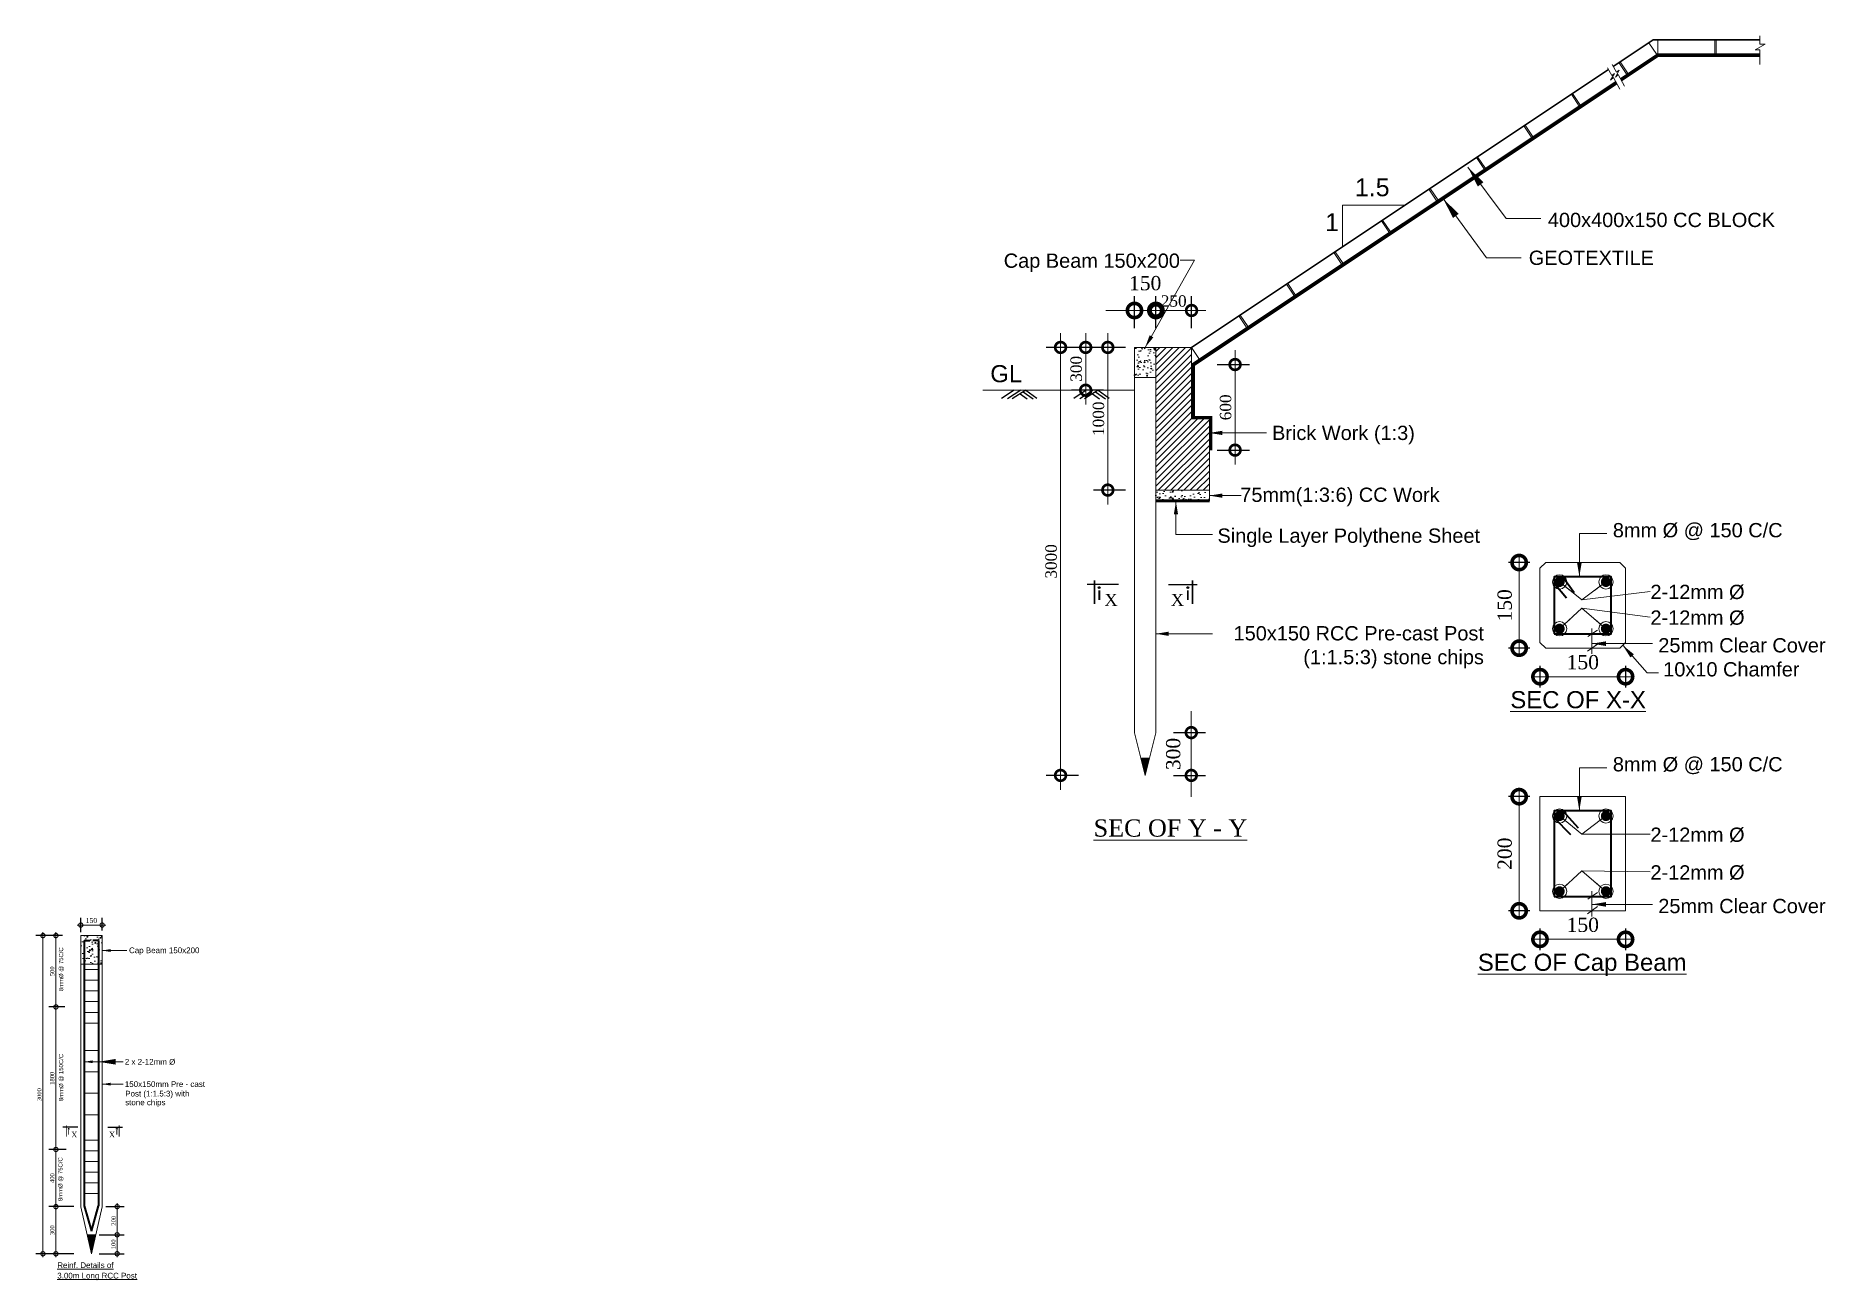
# Model space of a CAD drawing. Header units: millimetres. Extents: x -68595 to 8963, y 185076 to 197058.
# Drawn here: x -68595 to -56054, y 187126 to 195850 of the extents above; entities that cross this region are included whole.
import ezdxf

# ---------------------------------------------------------------- set-up
doc = ezdxf.new("R2010")
doc.units = ezdxf.units.MM
doc.header["$LTSCALE"] = 150
doc.header["$PDMODE"] = 35
for name, color, linetype, lineweight in [('Dimision', 4, 'Continuous', 9), ('Hatching', 35, 'Continuous', 18), ('Rod', 12, 'Continuous', 35), ('Rod - 3', 7, 'Continuous', 15), ('Structue', 7, 'Continuous', 18), ('Text', 7, 'Continuous', 15)]:
    doc.layers.add(name, color=color, linetype=linetype, lineweight=lineweight)
doc.layers.add('Pile', color=7, linetype='Continuous')
doc.styles.add('ROMANS', font='arial.ttf', dxfattribs={"height": 200})
doc.styles.get("Standard").update_dxf_attribs({"font": 'times.ttf'})
doc.dimstyles.new('ISO-25', dxfattribs={"dimtxt": 75, "dimasz": 50, "dimexe": 75, "dimexo": 45.625, "dimgap": 20, "dimtad": 1, "dimtoh": 1, "dimdec": 1, "dimdsep": 46, "dimtxsty": 'Standard', "dimblk": 'DOT', "dimcen": 300, "dimclrd": 256, "dimclre": 256, "dimclrt": 256, "dimadec": 0, "dimazin": 0, "dimtfac": 1, "dimtdec": 1, "dimtix": 1, "dimtmove": 0, "dimatfit": 3, "dimfxl": 75, "dimlwd": -1, "dimarcsym": 0})

msp = doc.modelspace()

# ---------------------------------------------------------------- texts
at = {"layer": 'Text', "style": 'ROMANS'}
for s, height, p in [('1.5', 125, (-59349.99, 194724.69)), ('1', 125, (-59558.82, 194480.34)), ('400x400x150 CC BLOCK', 100, (-57997.67, 194508.82)), (' Cap Beam 150x200', 100, (-61850.1, 194223.17)), ('GEOTEXTILE', 100, (-58131.48, 194243.38)), ('GL', 120, (-61905.61, 193421)), ('Brick Work (1:3)', 100, (-59930.95, 193016.14)), ('Single Layer Polythene Sheet', 100, (-60313.39, 192295.62)), ('8mm %%C @ 150 C/C ', 100, (-57542.36, 192334.05)), ('2-12mm %%C  ', 100, (-57278.85, 191901.23)), ('2-12mm %%C  ', 100, (-57278.85, 191721.27)), ('25mm Clear Cover', 100, (-57223.76, 191527.01)), ('10x10 Chamfer', 100, (-57189.32, 191358.69)), ('8mm %%C @ 150 C/C ', 100, (-57542.36, 190693.35)), ('2-12mm %%C  ', 100, (-57278.85, 190199.42)), ('2-12mm %%C  ', 100, (-57278.85, 189935.24)), ('25mm Clear Cover', 100, (-57223.76, 189699.39)), (' Cap Beam 150x200', 40, (-67957.34, 189418.95)), ('2 x 2-12mm %%C  ', 40, (-67971.16, 188637.63)), ('150x150mm Pre - cast ', 40, (-67971.16, 188480.95)), ('stone chips ', 40, (-67968.54, 188352.67)), ('Post (1:1.5:3) with ', 40, (-67968.54, 188414.27))]:
    msp.add_text(s, height=height, dxfattribs=at).set_placement(p)
at = {"layer": 'Text'}
for height, p in [(84, (-61105.05, 191853.14)), (84, (-60639.94, 191853.14)), (40, (-68347.29, 188126.9)), (40, (-68083.05, 188126.9))]:
    msp.add_text('X', height=height, dxfattribs=at).set_placement(p)
at = {"layer": 'Text', "ltscale": 50, "style": 'ROMANS'}
for s, p in [('%%USEC OF X-X', (-58260.91, 191135.92)), ('%%USEC OF Cap Beam', (-58488.41, 189295.22))]:
    msp.add_text(s, height=120, dxfattribs=at).set_placement(p)
at = {"layer": 'Text', "ltscale": 50}
msp.add_text('%%USEC OF Y - Y', height=120.96, dxfattribs=at).set_placement((-61181.03, 190235.75))
at = {"layer": 'Text', "style": 'ROMANS'}
for s, p in [('8mm%%C @ 75C/C', (-68403.12, 189152.83)), ('8mm%%C @ 150C/C', (-68403.16, 188382.31)), ('8mm%%C @ 75C/C', (-68408.04, 187681.26))]:
    msp.add_text(s, height=29.7, rotation=90, dxfattribs=at).set_placement(p)
at = {"layer": 'Text', "char_height": 100, "attachment_point": 3, "style": 'ROMANS'}
for s, insert, width in [('75mm(1:3:6) CC Work', (-58756.4, 192682.25), 2031.8826), ('150x150 RCC Pre-cast Post (1:1.5:3) stone chips', (-58446.03, 191711.31), 1771.2301)]:
    msp.add_mtext(s, dxfattribs=dict(at, insert=insert, width=width))
at = {"layer": 'Text', "ltscale": 50, "insert": (-68444.7, 187251.83), "char_height": 40, "width": 27040, "attachment_point": 1, "line_spacing_factor": 1.1}
msp.add_mtext('{\\fArial|b0|i0|c0|p34;\\LReinf. Details of\\P3.00m Long RCC Post}', dxfattribs=at)

# ---------------------------------------------------------------- blocks, each defined once
blk = doc.blocks.new('_DotSmall')
at = {"color": 0, "linetype": 'ByBlock', "const_width": 0.5}
blk.add_lwpolyline([(-0.0625, 0, 1), (0.0625, 0, 1)], format="xyb", close=True, dxfattribs=at)
blk = doc.blocks.new('*D3')
at = {"layer": 'Defpoints', "color": 0, "transparency": 16777216}
for p in [(-60895, 193924), (-60895, 193665), (-60745, 193665)]:
    blk.add_point(p, dxfattribs=at)
at = {"layer": 'Dimision', "lineweight": -2, "transparency": 16777216}
for p, q in [((-60895, 193799), (-60895, 194024)), ((-60745, 193799), (-60745, 194024))]:
    blk.add_line(p, q, dxfattribs=at)
at = {"layer": 'Dimision', "transparency": 16777216}
for p, q in [((-60895, 193924), (-61095, 193924)), ((-60745, 193924), (-60895, 193924)), ((-60745, 193924), (-60545, 193924))]:
    blk.add_line(p, q, dxfattribs=at)
at = {"layer": 'Dimision', "transparency": 16777216, "xscale": 200, "yscale": 200, "zscale": 200}
blk.add_blockref('_DotSmall', (-60895, 193924), dxfattribs=at)
at = {"layer": 'Dimision', "transparency": 16777216, "xscale": 200, "yscale": 200, "zscale": 200, "rotation": 180}
blk.add_blockref('_DotSmall', (-60745, 193924), dxfattribs=at)
at = {"layer": 'Dimision', "transparency": 16777216, "insert": (-60820, 194115), "char_height": 100, "attachment_point": 5}
blk.add_mtext('150', dxfattribs=at)
blk = doc.blocks.new('*D24')
at = {"layer": 'Defpoints', "color": 0, "transparency": 16777216}
for p in [(-60495, 193924), (-60745, 193665), (-60495, 193665)]:
    blk.add_point(p, dxfattribs=at)
at = {"layer": 'Dimision', "lineweight": -2, "transparency": 16777216}
for p, q in [((-60745, 193799), (-60745, 194024)), ((-60495, 193799), (-60495, 194024))]:
    blk.add_line(p, q, dxfattribs=at)
at = {"layer": 'Dimision', "transparency": 16777216}
blk.add_line((-60845, 193924), (-60395, 193924), dxfattribs=at)
at = {"layer": 'Dimision', "transparency": 16777216, "xscale": 150, "yscale": 150, "zscale": 150, "rotation": 180}
blk.add_blockref('_DotSmall', (-60745, 193924), dxfattribs=at)
at = {"layer": 'Dimision', "transparency": 16777216, "xscale": 150, "yscale": 150, "zscale": 150}
blk.add_blockref('_DotSmall', (-60495, 193924), dxfattribs=at)
at = {"layer": 'Dimision', "transparency": 16777216, "insert": (-60620, 193990), "char_height": 80, "attachment_point": 5}
blk.add_mtext('250', dxfattribs=at)
blk = doc.blocks.new('_Dot')
at = {"color": 0, "linetype": 'ByBlock', "lineweight": -2}
blk.add_line((-0.5, 0), (-1, 0), dxfattribs=at)
at = {"color": 0, "linetype": 'ByBlock', "const_width": 0.5}
blk.add_lwpolyline([(-0.25, 0, 1), (0.25, 0, 1)], format="xyb", close=True, dxfattribs=at)
blk = doc.blocks.new('*D8')
at = {"layer": 'Defpoints', "color": 0, "transparency": 16777216}
for p in [(-68545, 189542), (-68269, 189542), (-68205, 187312)]:
    blk.add_point(p, dxfattribs=at)
at = {"layer": 'Dimision', "lineweight": -2, "transparency": 16777216}
for p, q in [((-68420, 189542), (-68595, 189542)), ((-68420, 187312), (-68595, 187312))]:
    blk.add_line(p, q, dxfattribs=at)
at = {"layer": 'Dimision', "transparency": 16777216}
blk.add_line((-68545, 187287), (-68545, 189567), dxfattribs=at)
at = {"layer": 'Dimision', "transparency": 16777216, "xscale": 60, "yscale": 60, "zscale": 60}
for p, rotation in [((-68545, 189542), 90), ((-68545, 187312), 270)]:
    blk.add_blockref('_DotSmall', p, dxfattribs=dict(at, rotation=rotation))
at = {"layer": 'Dimision', "transparency": 16777216, "insert": (-68570, 188427), "char_height": 30, "attachment_point": 5, "rotation": 90}
blk.add_mtext('3000', dxfattribs=at)
blk = doc.blocks.new('*D9')
at = {"layer": 'Defpoints', "color": 0, "transparency": 16777216}
for p in [(-68382, 189542), (-68454, 189042), (-68366, 189042)]:
    blk.add_point(p, dxfattribs=at)
at = {"layer": 'Dimision', "lineweight": -2, "transparency": 16777216}
for p, q in [((-68407, 189542), (-68504, 189542)), ((-68391, 189042), (-68504, 189042))]:
    blk.add_line(p, q, dxfattribs=at)
at = {"layer": 'Dimision', "transparency": 16777216}
blk.add_line((-68454, 189567), (-68454, 189017), dxfattribs=at)
at = {"layer": 'Dimision', "transparency": 16777216, "xscale": 60, "yscale": 60, "zscale": 60}
for p, rotation in [((-68454, 189542), 90), ((-68454, 189042), 270)]:
    blk.add_blockref('_DotSmall', p, dxfattribs=dict(at, rotation=rotation))
at = {"layer": 'Dimision', "transparency": 16777216, "insert": (-68480, 189292), "char_height": 30, "attachment_point": 5, "rotation": 90}
blk.add_mtext('500', dxfattribs=at)
blk = doc.blocks.new('*D10')
at = {"layer": 'Defpoints', "color": 0, "transparency": 16777216}
for p in [(-68366, 189042), (-68454, 188043), (-68357, 188043)]:
    blk.add_point(p, dxfattribs=at)
at = {"layer": 'Dimision', "lineweight": -2, "transparency": 16777216}
for p, q in [((-68391, 189042), (-68504, 189042)), ((-68382, 188043), (-68504, 188043))]:
    blk.add_line(p, q, dxfattribs=at)
at = {"layer": 'Dimision', "transparency": 16777216}
blk.add_line((-68454, 189067), (-68454, 188018), dxfattribs=at)
at = {"layer": 'Dimision', "transparency": 16777216, "xscale": 60, "yscale": 60, "zscale": 60}
for p, rotation in [((-68454, 189042), 90), ((-68454, 188043), 270)]:
    blk.add_blockref('_DotSmall', p, dxfattribs=dict(at, rotation=rotation))
at = {"layer": 'Dimision', "transparency": 16777216, "insert": (-68480, 188542), "char_height": 30, "attachment_point": 5, "rotation": 90}
blk.add_mtext('1800', dxfattribs=at)
blk = doc.blocks.new('*D11')
at = {"layer": 'Defpoints', "color": 0, "transparency": 16777216}
for p in [(-68357, 188043), (-68454, 187642), (-68209, 187642)]:
    blk.add_point(p, dxfattribs=at)
at = {"layer": 'Dimision', "lineweight": -2, "transparency": 16777216}
for p, q in [((-68382, 188043), (-68504, 188043)), ((-68329, 187642), (-68504, 187642))]:
    blk.add_line(p, q, dxfattribs=at)
at = {"layer": 'Dimision', "transparency": 16777216}
blk.add_line((-68454, 188068), (-68454, 187617), dxfattribs=at)
at = {"layer": 'Dimision', "transparency": 16777216, "xscale": 60, "yscale": 60, "zscale": 60}
for p, rotation in [((-68454, 188043), 90), ((-68454, 187642), 270)]:
    blk.add_blockref('_DotSmall', p, dxfattribs=dict(at, rotation=rotation))
at = {"layer": 'Dimision', "transparency": 16777216, "insert": (-68480, 187842), "char_height": 30, "attachment_point": 5, "rotation": 90}
blk.add_mtext('400', dxfattribs=at)
blk = doc.blocks.new('*D12')
at = {"layer": 'Defpoints', "color": 0, "transparency": 16777216}
for p in [(-68209, 187642), (-68454, 187312), (-68205, 187312)]:
    blk.add_point(p, dxfattribs=at)
at = {"layer": 'Dimision', "lineweight": -2, "transparency": 16777216}
for p, q in [((-68329, 187642), (-68504, 187642)), ((-68329, 187312), (-68504, 187312))]:
    blk.add_line(p, q, dxfattribs=at)
at = {"layer": 'Dimision', "transparency": 16777216}
blk.add_line((-68454, 187667), (-68454, 187287), dxfattribs=at)
at = {"layer": 'Dimision', "transparency": 16777216, "xscale": 60, "yscale": 60, "zscale": 60}
for p, rotation in [((-68454, 187642), 90), ((-68454, 187312), 270)]:
    blk.add_blockref('_DotSmall', p, dxfattribs=dict(at, rotation=rotation))
at = {"layer": 'Dimision', "transparency": 16777216, "insert": (-68480, 187477), "char_height": 30, "attachment_point": 5, "rotation": 90}
blk.add_mtext('300', dxfattribs=at)
blk = doc.blocks.new('*D13')
at = {"layer": 'Defpoints', "color": 0, "transparency": 16777216}
for p in [(-60785, 193665), (-61082, 192665), (-60785, 192665)]:
    blk.add_point(p, dxfattribs=at)
at = {"layer": 'Dimision', "transparency": 16777216}
blk.add_line((-61082, 193765), (-61082, 192565), dxfattribs=at)
at = {"layer": 'Dimision', "lineweight": -2, "transparency": 16777216}
for p, q in [((-60957, 193665), (-61182, 193665)), ((-60957, 192665), (-61182, 192665))]:
    blk.add_line(p, q, dxfattribs=at)
at = {"layer": 'Dimision', "transparency": 16777216, "xscale": 150, "yscale": 150, "zscale": 150}
for p, rotation in [((-61082, 193665), 90), ((-61082, 192665), 270)]:
    blk.add_blockref('_DotSmall', p, dxfattribs=dict(at, rotation=rotation))
at = {"layer": 'Dimision', "transparency": 16777216, "insert": (-61147, 193165), "char_height": 80, "attachment_point": 5, "rotation": 90}
blk.add_mtext('1000', dxfattribs=at)
blk = doc.blocks.new('*D15')
at = {"layer": 'Defpoints', "color": 0, "transparency": 16777216}
for p in [(-60745, 190965), (-60820, 190665), (-60497, 190665)]:
    blk.add_point(p, dxfattribs=at)
at = {"layer": 'Dimision', "transparency": 16777216}
for p, q in [((-60497, 190965), (-60497, 191115)), ((-60497, 190965), (-60497, 190665)), ((-60497, 190665), (-60497, 190515))]:
    blk.add_line(p, q, dxfattribs=at)
at = {"layer": 'Dimision', "lineweight": -2, "transparency": 16777216}
for p, q in [((-60622, 190965), (-60397, 190965)), ((-60622, 190665), (-60397, 190665))]:
    blk.add_line(p, q, dxfattribs=at)
at = {"layer": 'Dimision', "transparency": 16777216, "xscale": 150, "yscale": 150, "zscale": 150}
for p, rotation in [((-60497, 190965), 270), ((-60497, 190665), 90)]:
    blk.add_blockref('_DotSmall', p, dxfattribs=dict(at, rotation=rotation))
at = {"layer": 'Dimision', "transparency": 16777216, "insert": (-60623, 190815), "char_height": 100, "attachment_point": 5, "rotation": 90}
blk.add_mtext('300', dxfattribs=at)
blk = doc.blocks.new('*D16')
at = {"layer": 'Defpoints', "color": 0, "transparency": 16777216}
for p in [(-60905, 193665), (-61237, 193365), (-60905, 193365)]:
    blk.add_point(p, dxfattribs=at)
at = {"layer": 'Dimision', "transparency": 16777216}
blk.add_line((-61237, 193765), (-61237, 193265), dxfattribs=at)
at = {"layer": 'Dimision', "lineweight": -2, "transparency": 16777216}
for p, q in [((-61112, 193665), (-61337, 193665)), ((-61112, 193365), (-61337, 193365))]:
    blk.add_line(p, q, dxfattribs=at)
at = {"layer": 'Dimision', "transparency": 16777216, "xscale": 150, "yscale": 150, "zscale": 150}
for p, rotation in [((-61237, 193665), 90), ((-61237, 193365), 270)]:
    blk.add_blockref('_DotSmall', p, dxfattribs=dict(at, rotation=rotation))
at = {"layer": 'Dimision', "transparency": 16777216, "insert": (-61303, 193515), "char_height": 80, "attachment_point": 5, "rotation": 90}
blk.add_mtext('300', dxfattribs=at)
blk = doc.blocks.new('*D25')
at = {"layer": 'Defpoints', "color": 0, "transparency": 16777216}
for p in [(-68280, 189542), (-68130, 189616), (-68130, 189552)]:
    blk.add_point(p, dxfattribs=at)
at = {"layer": 'Dimision', "lineweight": -2, "transparency": 16777216}
for p, q in [((-68280, 189567), (-68280, 189666)), ((-68130, 189577), (-68130, 189666))]:
    blk.add_line(p, q, dxfattribs=at)
at = {"layer": 'Dimision', "transparency": 16777216}
blk.add_line((-68305, 189616), (-68105, 189616), dxfattribs=at)
at = {"layer": 'Dimision', "transparency": 16777216, "xscale": 60, "yscale": 60, "zscale": 60, "rotation": 180}
blk.add_blockref('_DotSmall', (-68280, 189616), dxfattribs=at)
at = {"layer": 'Dimision', "transparency": 16777216, "xscale": 60, "yscale": 60, "zscale": 60}
blk.add_blockref('_DotSmall', (-68130, 189616), dxfattribs=at)
at = {"layer": 'Dimision', "transparency": 16777216, "insert": (-68205, 189648), "char_height": 35, "attachment_point": 5}
blk.add_mtext('150', dxfattribs=at)
blk = doc.blocks.new('*D20')
at = {"layer": 'Defpoints', "color": 0, "transparency": 16777216}
for p in [(-61039, 193665), (-61413, 190665), (-61039, 190665)]:
    blk.add_point(p, dxfattribs=at)
at = {"layer": 'Dimision', "transparency": 16777216}
blk.add_line((-61413, 193765), (-61413, 190565), dxfattribs=at)
at = {"layer": 'Dimision', "lineweight": -2, "transparency": 16777216}
for p, q in [((-61288, 193665), (-61513, 193665)), ((-61288, 190665), (-61513, 190665))]:
    blk.add_line(p, q, dxfattribs=at)
at = {"layer": 'Dimision', "transparency": 16777216, "xscale": 150, "yscale": 150, "zscale": 150}
for p, rotation in [((-61413, 193665), 90), ((-61413, 190665), 270)]:
    blk.add_blockref('_DotSmall', p, dxfattribs=dict(at, rotation=rotation))
at = {"layer": 'Dimision', "transparency": 16777216, "insert": (-61479, 192165), "char_height": 80, "attachment_point": 5, "rotation": 90}
blk.add_mtext('3000', dxfattribs=at)
blk = doc.blocks.new('*D27')
at = {"layer": 'Defpoints', "color": 0, "transparency": 16777216}
for p in [(-68175, 187445), (-68025, 187445), (-68205, 187312)]:
    blk.add_point(p, dxfattribs=at)
at = {"layer": 'Dimision', "lineweight": -2, "transparency": 16777216}
for p, q in [((-68150, 187445), (-67975, 187445)), ((-68150, 187312), (-67975, 187312))]:
    blk.add_line(p, q, dxfattribs=at)
at = {"layer": 'Dimision', "transparency": 16777216}
blk.add_line((-68025, 187287), (-68025, 187470), dxfattribs=at)
at = {"layer": 'Dimision', "transparency": 16777216, "xscale": 60, "yscale": 60, "zscale": 60}
for p, rotation in [((-68025, 187445), 90), ((-68025, 187312), 270)]:
    blk.add_blockref('_DotSmall', p, dxfattribs=dict(at, rotation=rotation))
at = {"layer": 'Dimision', "transparency": 16777216, "insert": (-68050, 187378), "char_height": 30, "attachment_point": 5, "rotation": 90}
blk.add_mtext('100', dxfattribs=at)
blk = doc.blocks.new('*D28')
at = {"layer": 'Defpoints', "color": 0, "transparency": 16777216}
for p in [(-68130, 187642), (-68025, 187642), (-68175, 187445)]:
    blk.add_point(p, dxfattribs=at)
at = {"layer": 'Dimision', "lineweight": -2, "transparency": 16777216}
for p, q in [((-68105, 187642), (-67975, 187642)), ((-68150, 187445), (-67975, 187445))]:
    blk.add_line(p, q, dxfattribs=at)
at = {"layer": 'Dimision', "transparency": 16777216}
blk.add_line((-68025, 187420), (-68025, 187667), dxfattribs=at)
at = {"layer": 'Dimision', "transparency": 16777216, "xscale": 60, "yscale": 60, "zscale": 60}
for p, rotation in [((-68025, 187642), 90), ((-68025, 187445), 270)]:
    blk.add_blockref('_DotSmall', p, dxfattribs=dict(at, rotation=rotation))
at = {"layer": 'Dimision', "transparency": 16777216, "insert": (-68050, 187543), "char_height": 30, "attachment_point": 5, "rotation": 90}
blk.add_mtext('200', dxfattribs=at)
blk = doc.blocks.new('*D30')
at = {"layer": 'Defpoints', "color": 0, "ltscale": 10, "transparency": 16777216}
for p in [(-58053, 191557), (-57453, 191557), (-58053, 191357)]:
    blk.add_point(p, dxfattribs=at)
at = {"layer": 'Dimision', "lineweight": -2, "ltscale": 10, "transparency": 16777216}
for p, q in [((-58053, 191432), (-58053, 191282)), ((-57453, 191432), (-57453, 191282))]:
    blk.add_line(p, q, dxfattribs=at)
at = {"layer": 'Dimision', "ltscale": 10, "transparency": 16777216}
blk.add_line((-57393, 191357), (-58113, 191357), dxfattribs=at)
at = {"layer": 'Dimision', "ltscale": 10, "transparency": 16777216, "xscale": 200, "yscale": 200, "zscale": 200, "rotation": 180}
blk.add_blockref('_DotSmall', (-58053, 191357), dxfattribs=at)
at = {"layer": 'Dimision', "ltscale": 10, "transparency": 16777216, "xscale": 200, "yscale": 200, "zscale": 200}
blk.add_blockref('_DotSmall', (-57453, 191357), dxfattribs=at)
at = {"layer": 'Dimision', "ltscale": 10, "transparency": 16777216, "insert": (-57753, 191458), "char_height": 100, "attachment_point": 5}
blk.add_mtext('150', dxfattribs=at)
blk = doc.blocks.new('*D31')
at = {"layer": 'Defpoints', "color": 0, "ltscale": 10, "transparency": 16777216}
for p in [(-58053, 192157), (-58199, 191557), (-58013, 191557)]:
    blk.add_point(p, dxfattribs=at)
at = {"layer": 'Dimision', "lineweight": -2, "ltscale": 10, "transparency": 16777216}
for p, q in [((-58124, 192157), (-58274, 192157)), ((-58124, 191557), (-58274, 191557))]:
    blk.add_line(p, q, dxfattribs=at)
at = {"layer": 'Dimision', "ltscale": 10, "transparency": 16777216}
blk.add_line((-58199, 192217), (-58199, 191497), dxfattribs=at)
at = {"layer": 'Dimision', "ltscale": 10, "transparency": 16777216, "xscale": 200, "yscale": 200, "zscale": 200}
for p, rotation in [((-58199, 192157), 90), ((-58199, 191557), 270)]:
    blk.add_blockref('_DotSmall', p, dxfattribs=dict(at, rotation=rotation))
at = {"layer": 'Dimision', "ltscale": 10, "transparency": 16777216, "insert": (-58300, 191857), "char_height": 100, "attachment_point": 5, "rotation": 90}
blk.add_mtext('150', dxfattribs=at)
blk = doc.blocks.new('*D33')
at = {"layer": 'Defpoints', "color": 0, "ltscale": 10, "transparency": 16777216}
for p in [(-58053, 189716), (-57453, 189716), (-58053, 189516)]:
    blk.add_point(p, dxfattribs=at)
at = {"layer": 'Dimision', "ltscale": 10, "transparency": 16777216}
blk.add_line((-57393, 189516), (-58113, 189516), dxfattribs=at)
at = {"layer": 'Dimision', "lineweight": -2, "ltscale": 10, "transparency": 16777216}
for p, q in [((-58053, 189591), (-58053, 189441)), ((-57453, 189591), (-57453, 189441))]:
    blk.add_line(p, q, dxfattribs=at)
at = {"layer": 'Dimision', "ltscale": 10, "transparency": 16777216, "xscale": 200, "yscale": 200, "zscale": 200, "rotation": 180}
blk.add_blockref('_DotSmall', (-58053, 189516), dxfattribs=at)
at = {"layer": 'Dimision', "ltscale": 10, "transparency": 16777216, "xscale": 200, "yscale": 200, "zscale": 200}
blk.add_blockref('_DotSmall', (-57453, 189516), dxfattribs=at)
at = {"layer": 'Dimision', "ltscale": 10, "transparency": 16777216, "insert": (-57753, 189617), "char_height": 100, "attachment_point": 5}
blk.add_mtext('150', dxfattribs=at)
blk = doc.blocks.new('*D34')
at = {"layer": 'Defpoints', "color": 0, "ltscale": 10, "transparency": 16777216}
for p in [(-58053, 190516), (-58199, 189716), (-58053, 189716)]:
    blk.add_point(p, dxfattribs=at)
at = {"layer": 'Dimision', "lineweight": -2, "ltscale": 10, "transparency": 16777216}
for p, q in [((-58124, 190516), (-58274, 190516)), ((-58124, 189716), (-58274, 189716))]:
    blk.add_line(p, q, dxfattribs=at)
at = {"layer": 'Dimision', "ltscale": 10, "transparency": 16777216}
blk.add_line((-58199, 190576), (-58199, 189656), dxfattribs=at)
at = {"layer": 'Dimision', "ltscale": 10, "transparency": 16777216, "xscale": 200, "yscale": 200, "zscale": 200}
for p, rotation in [((-58199, 190516), 90), ((-58199, 189716), 270)]:
    blk.add_blockref('_DotSmall', p, dxfattribs=dict(at, rotation=rotation))
at = {"layer": 'Dimision', "ltscale": 10, "transparency": 16777216, "insert": (-58300, 190116), "char_height": 100, "attachment_point": 5, "rotation": 90}
blk.add_mtext('200', dxfattribs=at)
blk = doc.blocks.new('*D77')
at = {"layer": 'Defpoints', "color": 0, "transparency": 16777216}
for p in [(-60482, 193545), (-60342, 192945), (-60190, 192945)]:
    blk.add_point(p, dxfattribs=at)
at = {"layer": 'Dimision', "transparency": 16777216}
blk.add_line((-60190, 193645), (-60190, 192845), dxfattribs=at)
at = {"layer": 'Dimision', "lineweight": -2, "transparency": 16777216}
for p, q in [((-60315, 193545), (-60090, 193545)), ((-60315, 192945), (-60090, 192945))]:
    blk.add_line(p, q, dxfattribs=at)
at = {"layer": 'Dimision', "transparency": 16777216, "xscale": 150, "yscale": 150, "zscale": 150}
for p, rotation in [((-60190, 193545), 90), ((-60190, 192945), 270)]:
    blk.add_blockref('_DotSmall', p, dxfattribs=dict(at, rotation=rotation))
at = {"layer": 'Dimision', "transparency": 16777216, "insert": (-60256, 193245), "char_height": 80, "attachment_point": 5, "rotation": 90}
blk.add_mtext('600', dxfattribs=at)

# ---------------------------------------------------------------- dimensions: what is measured, and where the dimension line sits
at = {"layer": 'Dimision'}
for base, p1, p2, angle, text, override, picture, middle in [((-60895.29, 193924.16), (-60745.29, 193664.54), (-60895.29, 193664.54), 180, '150', {"dimtxt": 100, "dimasz": 200, "dimexe": 100, "dimexo": 25, "dimgap": 140, "dimblk1": 'DotSmall', "dimblk2": 'DotSmall', "dimsah": 1, "dimdle": 100, "dimfxl": 125, "dimfxlon": 1}, '*D3', (-60820.29, 194115.03)), ((-60495.29, 193924.16), (-60745.29, 193664.54), (-60495.29, 193664.54), 180, '250', {"dimtxt": 80, "dimasz": 150, "dimexe": 100, "dimexo": 25, "dimgap": 25, "dimblk1": 'DotSmall', "dimblk2": 'DotSmall', "dimsah": 1, "dimdle": 100, "dimfxl": 125, "dimfxlon": 1}, '*D24', (-60620.29, 193989.86)), ((-61236.82, 193364.54), (-60905.41, 193664.54), (-60905.41, 193364.54), 90, '300', {"dimtxt": 80, "dimasz": 150, "dimexe": 100, "dimexo": 25, "dimgap": 25, "dimblk1": 'DotSmall', "dimblk2": 'DotSmall', "dimsah": 1, "dimdle": 100, "dimfxl": 125, "dimfxlon": 1}, '*D16', (-61302.51, 193514.54)), ((-68545.15, 189541.64), (-68205.45, 187311.61), (-68268.75, 189541.64), 90, '3000', {"dimtxt": 30, "dimasz": 60, "dimexe": 50, "dimexo": 25, "dimgap": 10, "dimblk1": 'DotSmall', "dimblk2": 'DotSmall', "dimsah": 1, "dimdle": 25, "dimfxl": 125, "dimfxlon": 1}, '*D8', (-68570.41, 188426.62)), ((-68454.26, 189041.64), (-68382.04, 189541.64), (-68365.84, 189041.64), 90, '500', {"dimtxt": 30, "dimasz": 60, "dimexe": 50, "dimexo": 25, "dimgap": 10, "dimblk1": 'DotSmall', "dimblk2": 'DotSmall', "dimsah": 1, "dimdle": 25, "dimfxl": 125, "dimfxlon": 1}, '*D9', (-68479.52, 189291.64)), ((-68454.26, 188043.08), (-68365.84, 189041.64), (-68357.04, 188043.08), 90, '1800', {"dimtxt": 30, "dimasz": 60, "dimexe": 50, "dimexo": 25, "dimgap": 10, "dimblk1": 'DotSmall', "dimblk2": 'DotSmall', "dimsah": 1, "dimdle": 25, "dimfxl": 125, "dimfxlon": 1}, '*D10', (-68479.52, 188542.36)), ((-68454.26, 187641.64), (-68357.04, 188043.08), (-68209.44, 187641.64), 90, '400', {"dimtxt": 30, "dimasz": 60, "dimexe": 50, "dimexo": 25, "dimgap": 10, "dimblk1": 'DotSmall', "dimblk2": 'DotSmall', "dimsah": 1, "dimdle": 25, "dimfxl": 125, "dimfxlon": 1}, '*D11', (-68479.52, 187842.36)), ((-68454.26, 187311.61), (-68209.44, 187641.64), (-68205.45, 187311.61), 90, '300', {"dimtxt": 30, "dimasz": 60, "dimexe": 50, "dimexo": 25, "dimgap": 10, "dimblk1": 'DotSmall', "dimblk2": 'DotSmall', "dimsah": 1, "dimdle": 25, "dimfxl": 125, "dimfxlon": 1}, '*D12', (-68479.52, 187476.62)), ((-68025.06, 187641.64), (-68175.2, 187444.75), (-68130.45, 187641.64), 90, '200', {"dimtxt": 30, "dimasz": 60, "dimexe": 50, "dimexo": 25, "dimgap": 10, "dimblk1": 'DotSmall', "dimblk2": 'DotSmall', "dimsah": 1, "dimdle": 25, "dimfxl": 125, "dimfxlon": 1}, '*D28', (-68050.32, 187543.19)), ((-68025.06, 187444.75), (-68205.45, 187311.61), (-68175.2, 187444.75), 90, '100', {"dimtxt": 30, "dimasz": 60, "dimexe": 50, "dimexo": 25, "dimgap": 10, "dimblk1": 'DotSmall', "dimblk2": 'DotSmall', "dimsah": 1, "dimdle": 25, "dimfxl": 125, "dimfxlon": 1}, '*D27', (-68050.32, 187378.18))]:
    dim = msp.add_linear_dim(base=base, p1=p1, p2=p2, angle=angle, text=text, dimstyle='ISO-25', override=override, dxfattribs=at)
    dim.commit()
    dim.dimension.update_dxf_attribs({"geometry": picture, "text_midpoint": middle})
for base, p1, p2, override, picture, middle in [((-61413.1, 190664.54), (-61038.89, 193664.54), (-61038.89, 190664.54), {"dimtxt": 80, "dimasz": 150, "dimexe": 100, "dimexo": 25, "dimgap": 25, "dimblk1": 'DotSmall', "dimblk2": 'DotSmall', "dimsah": 1, "dimdle": 100, "dimfxl": 125, "dimfxlon": 1}, '*D20', (-61478.79, 192164.54)), ((-60190.29, 192944.78), (-60481.73, 193544.79), (-60341.94, 192944.78), {"dimtxt": 80, "dimasz": 150, "dimexe": 100, "dimexo": 25, "dimgap": 25, "dimblk1": 'DotSmall', "dimblk2": 'DotSmall', "dimsah": 1, "dimdle": 100, "dimfxl": 125, "dimfxlon": 1}, '*D77', (-60255.98, 193244.78)), ((-60497.39, 190664.54), (-60745.29, 190964.58), (-60820.29, 190664.54), {"dimtxt": 100, "dimasz": 150, "dimexe": 100, "dimexo": 25, "dimgap": 75, "dimblk1": 'DotSmall', "dimblk2": 'DotSmall', "dimsah": 1, "dimdle": 100, "dimfxl": 125, "dimfxlon": 1}, '*D15', (-60623.25, 190814.56))]:
    dim = msp.add_linear_dim(base=base, p1=p1, p2=p2, angle=90, dimstyle='ISO-25', override=override, dxfattribs=at)
    dim.commit()
    dim.dimension.update_dxf_attribs({"geometry": picture, "text_midpoint": middle})
dim = msp.add_linear_dim(base=(-61081.78, 192664.54), p1=(-60784.54, 193664.54), p2=(-60784.54, 192664.54), angle=90, text='1000', dimstyle='ISO-25', override={"dimtxt": 80, "dimasz": 150, "dimexe": 100, "dimexo": 25, "dimgap": 25, "dimblk1": 'DotSmall', "dimblk2": 'DotSmall', "dimsah": 1, "dimdle": 100, "dimfxl": 125, "dimfxlon": 1}, dxfattribs=at)
dim.commit()
dim.dimension.update_dxf_attribs({"geometry": '*D13', "text_midpoint": (-61081.78, 193164.54), "dimtype": 160})
at = {"layer": 'Dimision', "ltscale": 10}
for base, p1, p2, picture, middle in [((-58199.37, 191557.2), (-58053.11, 192157.2), (-58013.11, 191557.2), '*D31', (-58300.23, 191857.2)), ((-58199.37, 189716.5), (-58053.11, 190516.5), (-58053.11, 189716.5), '*D34', (-58300.23, 190116.5))]:
    dim = msp.add_linear_dim(base=base, p1=p1, p2=p2, angle=90, dimstyle='ISO-25', override={"dimtxt": 100, "dimasz": 200, "dimgap": 50, "dimlfac": 0.25, "dimblk1": 'DotSmall', "dimblk2": 'DotSmall', "dimsah": 1, "dimdle": 60, "dimfxlon": 1}, dxfattribs=at)
    dim.commit()
    dim.dimension.update_dxf_attribs({"geometry": picture, "text_midpoint": middle})
for base, p1, p2, picture, middle in [((-58053.11, 191356.9), (-57453.11, 191557.2), (-58053.11, 191557.2), '*D30', (-57753.11, 191457.76)), ((-58053.11, 189516.19), (-57453.11, 189716.5), (-58053.11, 189716.5), '*D33', (-57753.11, 189617.06))]:
    dim = msp.add_linear_dim(base=base, p1=p1, p2=p2, dimstyle='ISO-25', override={"dimtxt": 100, "dimasz": 200, "dimgap": 50, "dimlfac": 0.25, "dimblk1": 'DotSmall', "dimblk2": 'DotSmall', "dimsah": 1, "dimdle": 60, "dimfxlon": 1}, dxfattribs=at)
    dim.commit()
    dim.dimension.update_dxf_attribs({"geometry": picture, "text_midpoint": middle})
at = {"layer": 'Dimision'}
dim = msp.add_linear_dim(base=(-68130.45, 189615.59), p1=(-68280.45, 189541.64), p2=(-68130.45, 189552.23), dimstyle='ISO-25', override={"dimtxt": 35, "dimasz": 60, "dimexe": 50, "dimexo": 25, "dimgap": 15, "dimblk1": 'DotSmall', "dimblk2": 'DotSmall', "dimsah": 1, "dimdle": 25, "dimfxl": 125, "dimfxlon": 1}, dxfattribs=at)
dim.commit()
dim.dimension.update_dxf_attribs({"geometry": '*D25', "text_midpoint": (-68205.45, 189648.39)})

# ---------------------------------------------------------------- hatches: boundary and pattern name
at = {"layer": 'Dimision', "ltscale": 10}
h = msp.add_hatch(color=256, dxfattribs=at)
h.dxf.hatch_style = 1
h.paths.add_polyline_path([(-60789.91, 190786.1), (-60850.68, 190786.1), (-60820.29, 190664.54)])
at = {"layer": 'Dimision', "lineweight": 25, "ltscale": 0.2}
h = msp.add_hatch(color=7, dxfattribs=at)
h.dxf.hatch_style = 1
h.paths.add_polyline_path([(-68175.2, 187444.75), (-68235.71, 187444.75), (-68205.45, 187311.61)])
at = {"layer": 'Hatching', "ltscale": 10}
h = msp.add_hatch(dxfattribs=at)
h.set_pattern_fill('AR-CONC', color=256, scale=0.5, style=0)
h.set_pattern_definition([(50, (1708.33, -42462.21), (91.092334, -7.969543), [9.525, -104.775]), (355, (1708.33, -42462.21), (-17.62171, 95.528423), [7.62, -83.820292]), (100.451445, (1715.92, -42462.87), (73.470624, 87.558876), [8.095004, -89.045122]), (46.1842, (1708.33, -42436.81), (135.53952, -21.021164), [14.2875, -157.1625]), (96.63556, (1719.62, -42438.56), (118.70207, 123.71306), [12.14251, -133.567804]), (351.18415, (1708.33, -42436.8), (118.70207, 123.71306), [11.42998, -125.729866]), (21, (1721.03, -42443.16), (75.807196, -51.1326), [9.525, -104.775]), (326, (1721.03, -42443.16), (30.901014, 92.093983), [7.62, -83.82]), (71.451445, (1727.34, -42447.42), (106.70821, 40.961384), [8.095004, -89.04497]), (37.5, (1708.327, -42462.206), (1.5443016, 42.2775194), [0, -82.804, 0, -85.09, 0, -84.1375]), (7.5, (1708.327, -42462.206), (33.409831, 50.090287), [0, -48.514, 0, -80.899, 0, -32.0675]), (327.5, (1680.006, -42462.206), (67.7952976, -2.864372), [0, -31.75, 0, -99.06, 0, -131.445]), (317.5, (1667.306, -42462.206), (74.06459, 12.713246), [0, -41.275, 0, -65.786, 0, -93.345])])
h.paths.add_polyline_path([(-60745.29, 193664.54), (-60895.29, 193664.54), (-60895.29, 193453.98), (-60745.29, 193453.98)])
h = msp.add_hatch(dxfattribs=at)
h.set_pattern_fill('ANSI31', color=256, scale=10, style=0)
h.set_pattern_definition([(45, (-13483.35, -41171.98), (-22.4506403, 22.4506403), [])])
h.paths.add_polyline_path([(-60370.29, 193164.54), (-60495.29, 193164.54), (-60495.29, 193664.54), (-60745.29, 193664.54), (-60745.29, 192664.54), (-60370.29, 192664.54)])
h = msp.add_hatch(dxfattribs=at)
h.set_pattern_fill('AR-CONC', color=256, scale=0.5, style=0)
h.set_pattern_definition([(50, (-12732.26, -40821.34), (91.092334, -7.969543), [9.525, -104.775]), (355, (-12732.26, -40821.34), (-17.62171, 95.528423), [7.62, -83.820292]), (100.451445, (-12724.67, -40822.005), (73.470624, 87.558876), [8.095004, -89.045122]), (46.1842, (-12732.26, -40795.94), (135.53952, -21.021164), [14.2875, -157.1625]), (96.63556, (-12720.97, -40797.69), (118.70207, 123.71306), [12.14251, -133.567804]), (351.18415, (-12732.26, -40795.94), (118.70207, 123.71306), [11.42998, -125.729866]), (21, (-12719.56, -40802.29), (75.807196, -51.1326), [9.525, -104.775]), (326, (-12719.56, -40802.29), (30.901014, 92.093983), [7.62, -83.82]), (71.451445, (-12713.25, -40806.55), (106.70821, 40.961384), [8.095004, -89.04497]), (37.5, (-12732.263, -40821.34), (1.5443016, 42.2775194), [0, -82.804, 0, -85.09, 0, -84.1375]), (7.5, (-12732.263, -40821.34), (33.409831, 50.090287), [0, -48.514, 0, -80.899, 0, -32.0675]), (327.5, (-12760.584, -40821.34), (67.7952976, -2.864372), [0, -31.75, 0, -99.06, 0, -131.445]), (317.5, (-12773.284, -40821.34), (74.06459, 12.713246), [0, -41.275, 0, -65.786, 0, -93.345])])
h.paths.add_polyline_path([(-60370.29, 192589.54), (-60370.29, 192664.54), (-60745.29, 192664.54), (-60745.29, 192589.54)])
h = msp.add_hatch(dxfattribs=at)
h.set_pattern_fill('AR-CONC', color=256, scale=0.5, style=0)
h.set_pattern_definition([(50, (1889.95, -42453.33), (91.092334, -7.969543), [9.525, -104.775]), (355, (1889.95, -42453.33), (-17.62171, 95.528423), [7.62, -83.820292]), (100.451445, (1897.54, -42453.995), (73.470624, 87.558876), [8.095004, -89.045122]), (46.1842, (1889.95, -42427.93), (135.53952, -21.021164), [14.2875, -157.1625]), (96.63556, (1901.24, -42429.68), (118.70207, 123.71306), [12.14251, -133.567804]), (351.18415, (1889.95, -42427.93), (118.70207, 123.71306), [11.42998, -125.729866]), (21, (1902.65, -42434.28), (75.807196, -51.1326), [9.525, -104.775]), (326, (1902.65, -42434.28), (30.901014, 92.093983), [7.62, -83.82]), (71.451445, (1908.97, -42438.54), (106.70821, 40.961384), [8.095004, -89.04497]), (37.5, (1889.95, -42453.33), (1.5443016, 42.2775194), [0, -82.804, 0, -85.09, 0, -84.1375]), (7.5, (1889.95, -42453.33), (33.409831, 50.090287), [0, -48.514, 0, -80.899, 0, -32.0675]), (327.5, (1861.627, -42453.33), (67.7952976, -2.864372), [0, -31.75, 0, -99.06, 0, -131.445]), (317.5, (1848.93, -42453.33), (74.06459, 12.713246), [0, -41.275, 0, -65.786, 0, -93.345])])
h.paths.add_polyline_path([(-68130.45, 189541.64), (-68280.45, 189541.64), (-68280.45, 189341.64), (-68130.45, 189341.64)])
at = {"layer": 'Pile', "ltscale": 5}
h = msp.add_hatch(color=5, dxfattribs=at)
h.set_gradient(color1=(0, 0, 255), one_color=1, tint=1, name='CYLINDER')
h.paths.add_polyline_path([(-61148.44, 191981.41, -1), (-61135.43, 191981.41, -1)])
h = msp.add_hatch(color=5, dxfattribs=at)
h.set_gradient(color1=(0, 0, 255), one_color=1, tint=1, name='CYLINDER')
h.paths.add_polyline_path([(-60514.88, 191981.41, 1), (-60527.9, 191981.41, 1)])
h = msp.add_hatch(color=5, dxfattribs=at)
h.set_gradient(color1=(0, 0, 255), one_color=1, tint=1, name='CYLINDER')
h.paths.add_polyline_path([(-68367.96, 188187.97, -1), (-68361.76, 188187.97, -1)])
h = msp.add_hatch(color=5, dxfattribs=at)
h.set_gradient(color1=(0, 0, 255), one_color=1, tint=1, name='CYLINDER')
h.paths.add_polyline_path([(-68023.5, 188187.97, 1), (-68029.7, 188187.97, 1)])

# ---------------------------------------------------------------- linework, layer by layer
at = {"layer": 'Dimision'}
for p, q in [((-58999.73, 194661.58), (-59437.55, 194661.58)), ((-59437.55, 194661.58), (-59437.55, 194369.7)), ((-68280.45, 189566.56), (-68280.45, 189660.59)), ((-68280.45, 189615.59), (-68130.45, 189615.59))]:
    msp.add_line(p, q, dxfattribs=at)
at = {"layer": 'Dimision', "ltscale": 10}
msp.add_line((-60850.68, 190786.1), (-60789.91, 190786.1), dxfattribs=at)
for points in [[(-60745.29, 190964.58), (-60745.29, 193664.54), (-60895.29, 193664.54), (-60895.29, 190964.58)], [(-60895.29, 190964.58), (-60820.29, 190664.54)], [(-60745.29, 190964.58), (-60820.29, 190664.54)]]:
    msp.add_lwpolyline(points, dxfattribs=at)
at = {"layer": 'Dimision'}
for points in [[(-57650.8, 191683.99), (-57718.28, 191637.78)], [(-57689.92, 191694.47), (-57689.92, 191517.69)], [(-57650.37, 191585.74), (-57720.02, 191535.48)], [(-57650.8, 189843.29), (-57718.28, 189797.07)], [(-57689.92, 189853.76), (-57689.92, 189676.99)], [(-57650.37, 189745.04), (-57720.02, 189694.77)]]:
    msp.add_lwpolyline(points, dxfattribs=at)
at = {"layer": 'Hatching', "linetype": 'Continuous', "lineweight": 25}
for p, q in [((-61738.97, 193364.7), (-61826.98, 193308)), ((-61691.02, 193364.6), (-61784.37, 193305.26)), ((-61656.39, 193364.54), (-61752.14, 193305.22)), ((-61695.83, 193340.1), (-61646.51, 193304.09)), ((-61674.08, 193353.57), (-61604.3, 193304.92)), ((-61656.39, 193364.54), (-61578.59, 193310.38)), ((-61232.52, 193364.7), (-61320.54, 193308)), ((-61184.57, 193364.6), (-61277.92, 193305.26)), ((-61149.94, 193364.54), (-61245.69, 193305.22)), ((-61189.39, 193340.1), (-61140.07, 193304.09)), ((-61167.63, 193353.57), (-61097.85, 193304.92)), ((-61149.94, 193364.54), (-61072.15, 193310.38))]:
    msp.add_line(p, q, dxfattribs=at)
at = {"layer": 'Pile', "ltscale": 5}
for p, q in [((-61006.01, 192004.01), (-61225.78, 192004.01)), ((-60657.32, 192004.01), (-60455.58, 192004.01)), ((-68300.13, 188198.74), (-68404.78, 188198.74)), ((-68091.33, 188198.74), (-67986.68, 188198.74))]:
    msp.add_line(p, q, dxfattribs=at)
for points, const_width in [([(-61175.47, 192031.39), (-61175.47, 191866.02)], 13.01), ([(-60487.85, 192031.39), (-60487.85, 191866.02)], 13.01), ([(-61141.94, 191963.18), (-61141.94, 191894.97)], 13.01), ([(-60521.39, 191963.18), (-60521.39, 191894.97)], 13.01), ([(-68380.83, 188211.78), (-68380.83, 188133.03)], 6.2), ([(-68364.86, 188179.3), (-68364.86, 188146.81)], 6.2), ([(-68026.6, 188179.3), (-68026.6, 188146.81)], 6.2), ([(-68010.63, 188211.78), (-68010.63, 188133.03)], 6.2)]:
    msp.add_lwpolyline(points, dxfattribs=dict(at, const_width=const_width))
for centre, radius in [((-61141.94, 191981.41), 6.51), ((-60521.39, 191981.41), 6.51), ((-68364.86, 188187.97), 3.1), ((-68026.6, 188187.97), 3.1)]:
    msp.add_circle(centre, radius, dxfattribs=at)
at = {"layer": 'Rod', "ltscale": 3}
for p, q in [((-57953.11, 192011.41), (-57866.58, 191909.02)), ((-57893.8, 192057.2), (-57813.62, 191947.11)), ((-57892.48, 190416.5), (-57786.43, 190296.96)), ((-57953.11, 190366.45), (-57838.13, 190250.26)), ((-68255.45, 189507.88), (-68255.45, 187647.54)), ((-68255.45, 189507.88), (-68216.46, 189507.88)), ((-68155.45, 189507.88), (-68194.44, 189507.88)), ((-68155.45, 189507.83), (-68155.45, 187647.54)), ((-68255.45, 187647.54), (-68205.45, 187469.99)), ((-68205.45, 187469.99), (-68155.45, 187647.54))]:
    msp.add_line(p, q, dxfattribs=at)
for points in [[(-57953.11, 191657.2), (-57553.11, 191657.2), (-57553.11, 192057.2), (-57953.11, 192057.2)], [(-57953.11, 189816.5), (-57553.11, 189816.5), (-57553.11, 190416.5), (-57953.11, 190416.5)]]:
    msp.add_lwpolyline(points, close=True, dxfattribs=at)
at = {"layer": 'Rod', "ltscale": 10, "const_width": 35.78}
for points in [[(-57933.55, 192021.47, -1), (-57897.77, 192021.47, -1)], [(-57572.67, 192021.47, 1), (-57608.45, 192021.47, 1)], [(-57933.55, 191692.94, 1), (-57897.77, 191692.94, 1)], [(-57572.67, 191692.94, -1), (-57608.45, 191692.94, -1)], [(-57933.55, 190380.76, -1), (-57897.77, 190380.76, -1)], [(-57572.67, 190380.76, 1), (-57608.45, 190380.76, 1)], [(-57933.55, 189852.23, 1), (-57897.77, 189852.23, 1)], [(-57572.67, 189852.23, -1), (-57608.45, 189852.23, -1)]]:
    msp.add_lwpolyline(points, format="xyb", close=True, dxfattribs=at)
at = {"layer": 'Rod - 3', "ltscale": 3}
for p, q in [((-68255.45, 189304.06), (-68155.45, 189304.06)), ((-68255.45, 189229.06), (-68155.45, 189229.06)), ((-68255.45, 189154.06), (-68155.45, 189154.06)), ((-68255.45, 189079.06), (-68155.45, 189079.06)), ((-68255.45, 189004.06), (-68155.45, 189004.06)), ((-68255.45, 188929.06), (-68155.45, 188929.06)), ((-68255.45, 188736.55), (-68155.45, 188736.55)), ((-68255.45, 188586.55), (-68155.45, 188586.55)), ((-68255.45, 188436.55), (-68155.45, 188436.55)), ((-68255.45, 188286.55), (-68155.45, 188286.55)), ((-68255.45, 188108.26), (-68155.45, 188108.26)), ((-68255.45, 188033.26), (-68155.45, 188033.26)), ((-68255.45, 187958.26), (-68155.45, 187958.26)), ((-68255.45, 187883.26), (-68155.45, 187883.26)), ((-68255.45, 187808.26), (-68155.45, 187808.26)), ((-68255.45, 187733.26), (-68155.45, 187733.26))]:
    msp.add_line(p, q, dxfattribs=at)
at = {"layer": 'Structue', "lineweight": 30, "ltscale": 3}
for p, q in [((-57539.52, 195635.05), (-57259.68, 195821.61)), ((-57259.68, 195821.61), (-56511.08, 195821.61)), ((-57488.65, 195548.78), (-57229.4, 195721.61)), ((-57229.4, 195721.61), (-56511.08, 195721.61)), ((-60495.29, 193664.54), (-57572.48, 195613.08)), ((-60495.29, 193544.35), (-57521.6, 195526.81))]:
    msp.add_line(p, q, dxfattribs=at)
at = {"layer": 'Structue', "ltscale": 3}
for p, q in [((-57290.26, 195801.23), (-57234.79, 195718.02)), ((-57228.2, 195709.94), (-57228.2, 195821.61)), ((-56828.2, 195709.94), (-56828.2, 195821.61)), ((-56818.2, 195709.94), (-56818.2, 195821.61)), ((-57499.91, 195661.46), (-57444.44, 195578.25)), ((-57491.59, 195667), (-57436.12, 195583.8)), ((-57832.73, 195439.58), (-57777.26, 195356.37)), ((-57824.41, 195445.12), (-57768.94, 195361.92)), ((-58165.55, 195217.7), (-58110.08, 195134.49)), ((-58157.23, 195223.24), (-58101.76, 195140.04)), ((-58498.37, 194995.82), (-58442.9, 194912.61)), ((-58490.05, 195001.36), (-58434.58, 194918.16)), ((-58831.19, 194773.94), (-58775.72, 194690.73)), ((-58822.87, 194779.48), (-58767.4, 194696.28)), ((-59164.01, 194552.06), (-59108.54, 194468.85)), ((-59164.01, 194552.06), (-59108.54, 194468.85)), ((-59155.69, 194557.6), (-59100.22, 194474.4)), ((-59496.83, 194330.18), (-59441.36, 194246.97)), ((-59488.51, 194335.72), (-59433.04, 194252.52)), ((-59829.65, 194108.3), (-59774.18, 194025.09)), ((-59821.33, 194113.84), (-59765.86, 194030.64)), ((-60154.15, 193891.96), (-60098.68, 193808.76)), ((-60162.47, 193886.42), (-60107, 193803.21)), ((-60745.29, 193664.54), (-60495.29, 193664.54)), ((-60495.29, 193664.54), (-60439.82, 193581.33)), ((-60495.29, 193664.54), (-60495.29, 193164.54)), ((-60370.29, 193164.54), (-60495.29, 193164.54)), ((-60370.29, 193164.54), (-60370.29, 192589.54)), ((-60745.29, 192664.54), (-60370.29, 192664.54)), ((-68280.45, 189541.64), (-68280.45, 187641.64)), ((-68280.45, 189541.64), (-68130.45, 189541.64)), ((-68130.45, 189541.64), (-68130.45, 187641.64)), ((-68280.45, 189341.64), (-68130.45, 189341.64)), ((-68280.45, 187641.64), (-68205.45, 187311.61)), ((-68205.45, 187311.61), (-68130.45, 187641.64)), ((-68235.71, 187444.75), (-68175.2, 187444.75))]:
    msp.add_line(p, q, dxfattribs=at)
at = {"layer": 'Structue', "linetype": 'Continuous'}
for p, q in [((-60745.29, 193453.98), (-60895.29, 193453.98)), ((-60895.29, 193364.54), (-61957.57, 193364.54))]:
    msp.add_line(p, q, dxfattribs=at)
at = {"layer": 'Structue', "lineweight": 50, "ltscale": 3}
msp.add_line((-60745.29, 192589.54), (-60370.29, 192589.54), dxfattribs=at)
at = {"layer": 'Structue', "linetype": 'Continuous'}
msp.add_lwpolyline([(-56511.08, 195849.55), (-56511.08, 195791.53), (-56475.06, 195791.53), (-56544.79, 195751.08), (-56511.21, 195751.08), (-56511.21, 195649.16)], dxfattribs=at)
at = {"layer": 'Structue', "ltscale": 3}
for points in [[(-57546.44, 195647.34), (-57516.57, 195594.27), (-57498.31, 195607.53), (-57524.87, 195560.27), (-57505.31, 195578.31), (-57459.59, 195497.24)], [(-57579.4, 195625.36), (-57549.53, 195572.29), (-57531.27, 195585.56), (-57557.82, 195538.3), (-57538.27, 195556.34), (-57492.55, 195475.27)]]:
    msp.add_lwpolyline(points, dxfattribs=at)
at = {"layer": 'Structue', "lineweight": 30, "ltscale": 3, "const_width": 20}
for points in [[(-57483.54, 195539.72), (-57228.2, 195709.94)], [(-57229.4, 195709.94), (-56511.08, 195709.94)], [(-60481.73, 193540.92), (-57516.5, 195517.75)], [(-60481.73, 193544.79), (-60481.73, 193164.79)], [(-60495.29, 193174.99), (-60359.99, 193174.99)], [(-60359.48, 193184.99), (-60359.48, 192943.9)]]:
    msp.add_lwpolyline(points, dxfattribs=at)
at = {"layer": 'Structue', "ltscale": 3}
for points in [[(-58013.11, 191557.2), (-57493.11, 191557.2), (-57453.11, 191597.2), (-57453.11, 192117.2), (-57493.11, 192157.2), (-58013.11, 192157.2), (-58053.11, 192117.2), (-58053.11, 191597.2)], [(-58053.11, 189716.5), (-57453.11, 189716.5), (-57453.11, 190516.5), (-58053.11, 190516.5)]]:
    msp.add_lwpolyline(points, close=True, dxfattribs=at)

msp.set_redraw_order([(e.dxf.handle, doc.entitydb.next_handle()) for e in msp.query("TEXT MTEXT ATTDEF DIMENSION ARC_DIMENSION")])  # texts and dimensions are drawn at this point

# ---------------------------------------------------------------- leaders
at = {"layer": 'Dimision'}
for points, override in [([(-58558.74, 194928.44), (-58289.68, 194568.57), (-58047.27, 194568.57)], {"dimasz": 150, "dimtad": 0}), ([(-58731.45, 194707.78), (-58427.56, 194293.41), (-58185.15, 194293.41)], {"dimasz": 150, "dimtad": 0}), ([(-57777.08, 192058.31), (-57777.08, 192359.62), (-57583.35, 192359.62)], {"dimasz": 100, "dimtad": 0}), ([(-57689.92, 191588.48), (-57391.61, 191588.48), (-57265.18, 191588.48)], {"dimasz": 100, "dimtad": 0}), ([(-57473.11, 191577.2), (-57301.3, 191383.95), (-57222.06, 191383.95)], {"dimasz": 100, "dimtad": 0}), ([(-57777.08, 190417.61), (-57777.08, 190718.91), (-57583.35, 190718.91)], {"dimasz": 100, "dimtad": 0}), ([(-57689.92, 189760.86), (-57391.61, 189760.86), (-57265.18, 189760.86)], {"dimasz": 100, "dimtad": 0}), ([(-68130.45, 189437.48), (-67956.92, 189437.48)], {"dimasz": 60, "dimtad": 0}), ([(-68255.45, 188657.63), (-67981.92, 188657.63)], {"dimasz": 60, "dimtad": 0}), ([(-68155.45, 188657.63), (-67981.92, 188657.63)], {"dimasz": 120, "dimtad": 0}), ([(-68155.45, 188657.63), (-67981.92, 188657.63)], {"dimasz": 60, "dimtad": 0}), ([(-68130.45, 188500.77), (-67981.94, 188500.77)], {"dimasz": 60, "dimtad": 0})]:
    msp.add_leader(points, dimstyle='ISO-25', override=override, dxfattribs=at)
at = {"layer": 'Dimision', "ltscale": 10}
for points, override in [([(-60820.29, 193664.54), (-60473.56, 194276.63), (-60575.91, 194276.63)], {"dimasz": 90, "dimtad": 0, "dimfxl": 60, "dimfxlon": 1}), ([(-60370.29, 193065.65), (-59970.81, 193065.65)], {"dimasz": 90, "dimgap": 20, "dimtad": 0, "dimfxl": 60, "dimfxlon": 1}), ([(-60370.29, 192626.18), (-60147.01, 192626.18)], {"dimasz": 90, "dimgap": 20, "dimtad": 0, "dimfxl": 60, "dimfxlon": 1}), ([(-60604.3, 192584.44), (-60604.3, 192354.05), (-60347.39, 192354.05)], {"dimasz": 90, "dimtad": 0, "dimfxl": 60, "dimfxlon": 1}), ([(-57915.66, 192021.47), (-57759.98, 191894.88), (-57280.84, 191953.95)], {"dimasz": 100, "dimgap": 20, "dimtad": 0, "dimldrblk": 'DotBlank', "dimfxl": 50, "dimfxlon": 1, "dimarcsym": 1}), ([(-57590.56, 192021.47), (-57759.98, 191894.88), (-57280.84, 191953.95)], {"dimasz": 100, "dimgap": 20, "dimtad": 0, "dimldrblk": 'DotBlank', "dimfxl": 50, "dimfxlon": 1, "dimarcsym": 1}), ([(-57915.66, 191692.94), (-57759.98, 191837.84), (-57280.84, 191773.98)], {"dimasz": 100, "dimgap": 20, "dimtad": 0, "dimldrblk": 'DotBlank', "dimfxl": 50, "dimfxlon": 1, "dimarcsym": 1}), ([(-57590.56, 191692.94), (-57759.98, 191837.84), (-57280.84, 191773.98)], {"dimasz": 100, "dimgap": 20, "dimtad": 0, "dimldrblk": 'DotBlank', "dimfxl": 50, "dimfxlon": 1, "dimarcsym": 1}), ([(-60745.29, 191657.87), (-60347.55, 191657.87)], {"dimasz": 90, "dimtad": 0, "dimfxl": 60, "dimfxlon": 1}), ([(-57915.66, 190380.76), (-57759.98, 190254.18), (-57280.84, 190252.14)], {"dimasz": 100, "dimgap": 20, "dimtad": 0, "dimldrblk": 'DotBlank', "dimfxl": 50, "dimfxlon": 1, "dimarcsym": 1}), ([(-57590.56, 190380.76), (-57759.98, 190254.18), (-57280.84, 190252.14)], {"dimasz": 100, "dimgap": 20, "dimtad": 0, "dimldrblk": 'DotBlank', "dimfxl": 50, "dimfxlon": 1, "dimarcsym": 1}), ([(-57915.66, 189852.23), (-57759.98, 189997.14), (-57280.84, 189987.95)], {"dimasz": 100, "dimgap": 20, "dimtad": 0, "dimldrblk": 'DotBlank', "dimfxl": 50, "dimfxlon": 1, "dimarcsym": 1}), ([(-57590.56, 189852.23), (-57759.98, 189997.14), (-57280.84, 189987.95)], {"dimasz": 100, "dimgap": 20, "dimtad": 0, "dimldrblk": 'DotBlank', "dimfxl": 50, "dimfxlon": 1, "dimarcsym": 1})]:
    msp.add_leader(points, dimstyle='ISO-25', override=override, dxfattribs=at)

doc.saveas('drawing.dxf')
